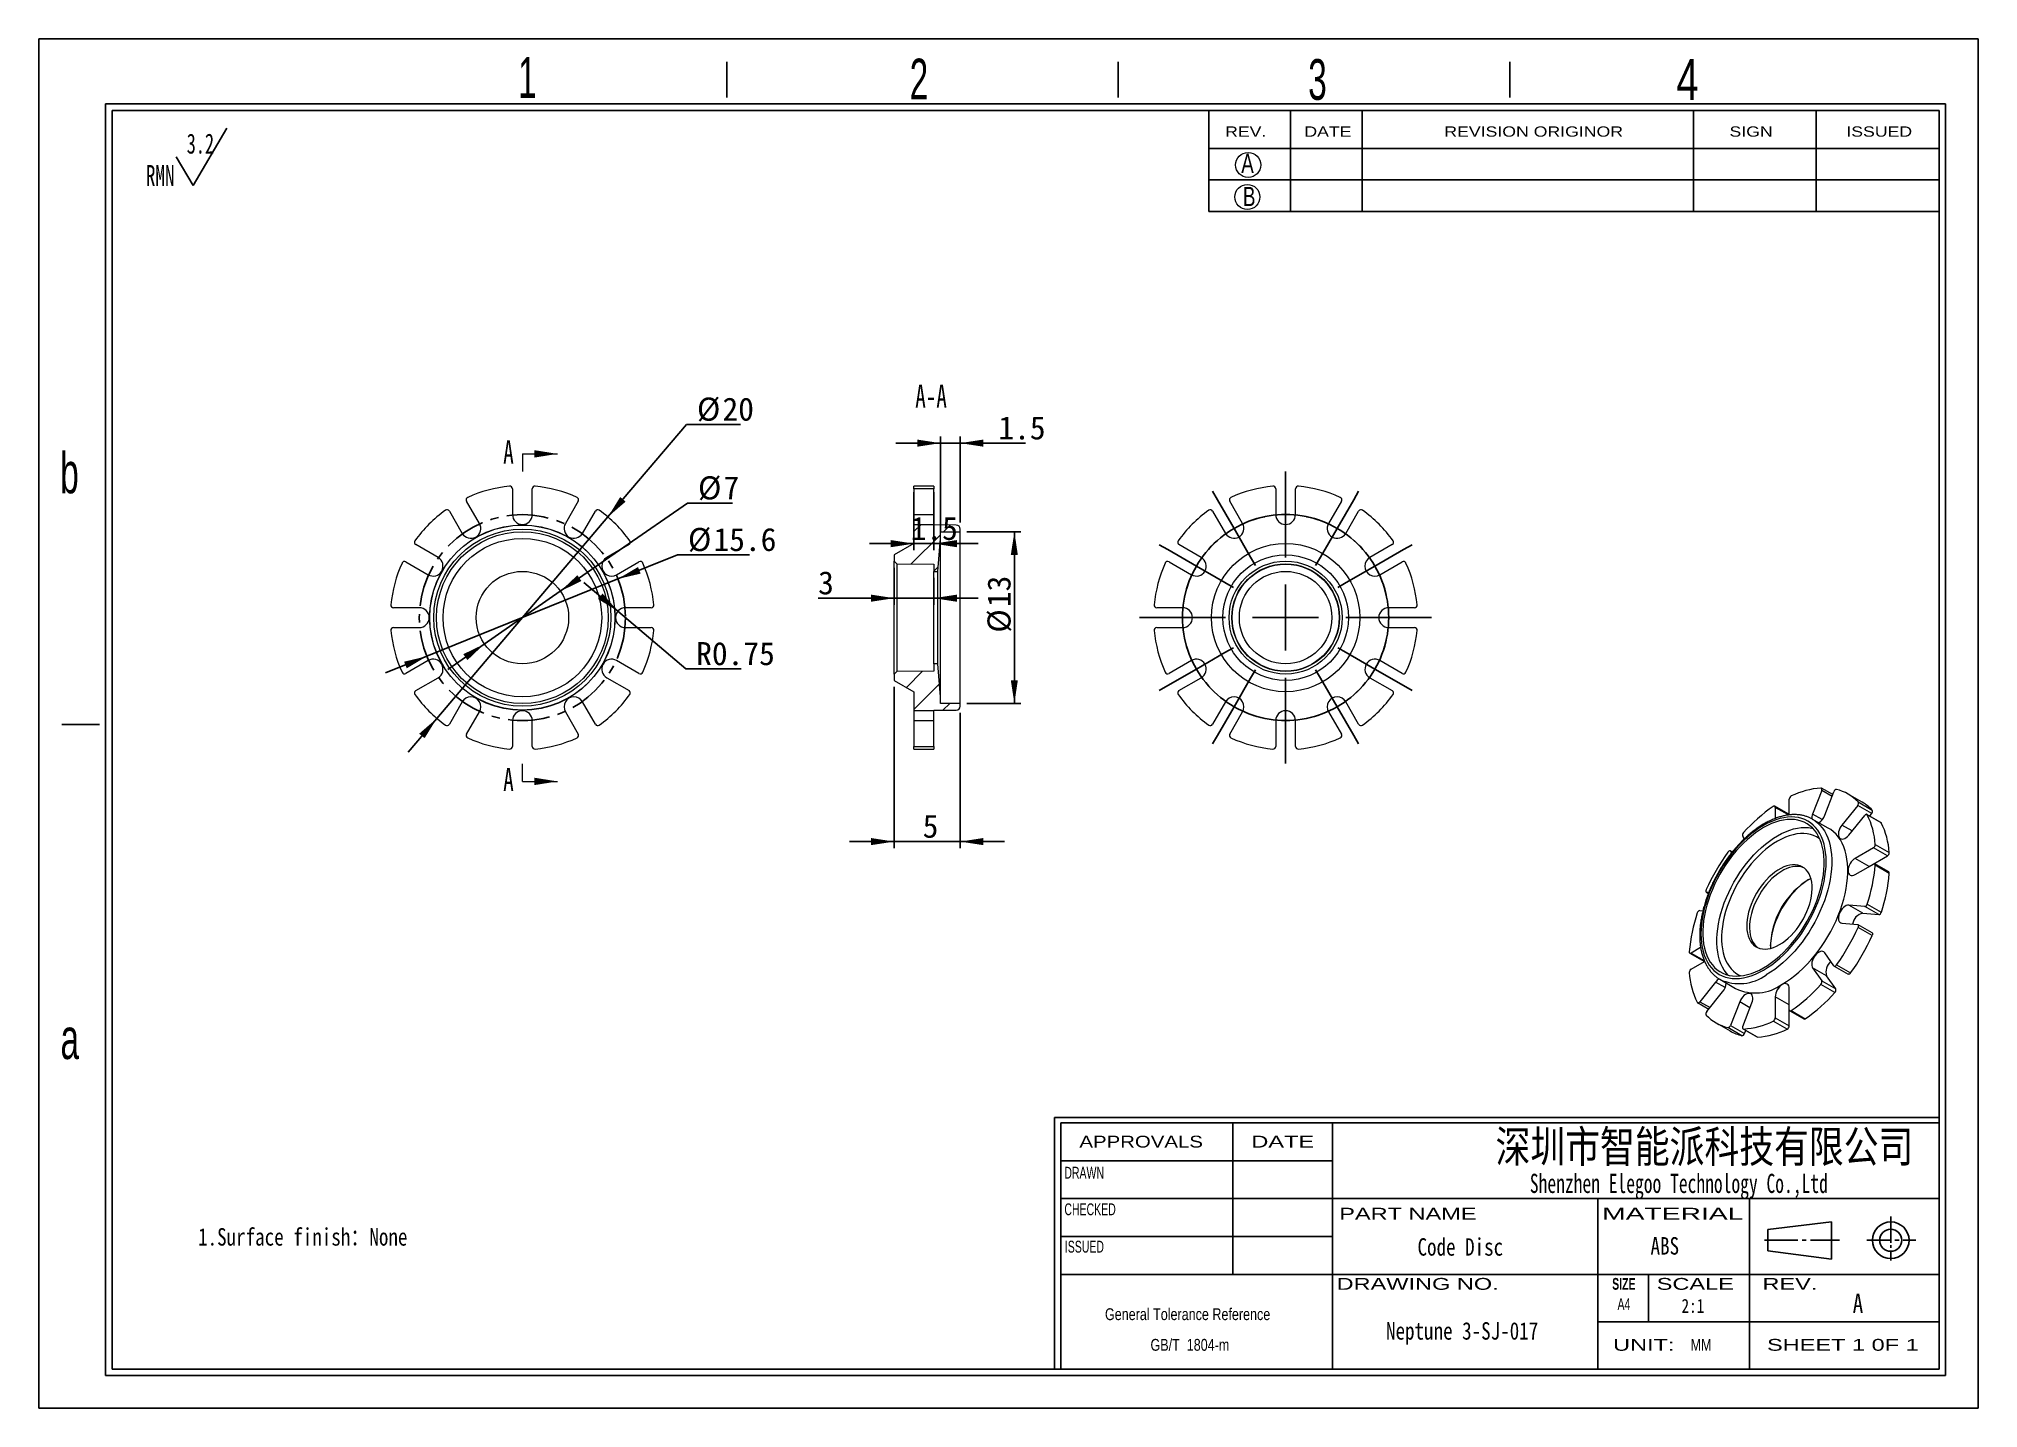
# Model space of a CAD drawing. Header units: millimetres. Extents: x 1 to 148, y 1 to 104.
import ezdxf

# ---------------------------------------------------------------- set-up
doc = ezdxf.new("R2010")
doc.units = ezdxf.units.MM
doc.header["$LTSCALE"] = 0.5
doc.linetypes.add('CENTER', pattern=[10.16, 6.35, -1.27, 1.27, -1.27])
doc.layers.add('SLD-0', color=179, linetype='Continuous')
doc.styles.add('SLDTEXTSTYLE0', font='SIMSUN.TTC', dxfattribs={"width": 0.67})
doc.styles.add('SLDTEXTSTYLE1', font='SIMSUN.TTC', dxfattribs={"width": 0.8})
doc.styles.add('SLDTEXTSTYLE10', font='ARIAL.TTF', dxfattribs={"width": 0.7584})
doc.styles.add('SLDTEXTSTYLE11', font='ARIAL.TTF', dxfattribs={"width": 1.2324})
doc.styles.add('SLDTEXTSTYLE12', font='ARIAL.TTF', dxfattribs={"width": 1.7064})
doc.styles.add('SLDTEXTSTYLE13', font='SIMSUN.TTC', dxfattribs={"width": 0.8, "bigfont": 'bigfont'})
doc.styles.add('SLDTEXTSTYLE14', font='SIMKAI.TTF', dxfattribs={"width": 0.67})
doc.styles.add('SLDTEXTSTYLE15', font='SIMSUN.TTC')
doc.styles.add('SLDTEXTSTYLE16', font='仿宋_GB2312', dxfattribs={"width": 0.67})
doc.styles.add('SLDTEXTSTYLE2', font='SIMFANG.TTF', dxfattribs={"width": 0.8})
doc.styles.add('SLDTEXTSTYLE3', font='SIMSUN.TTC', dxfattribs={"width": 0.8})
doc.styles.add('SLDTEXTSTYLE4', font='SIMSUN.TTC', dxfattribs={"width": 0.8, "bigfont": 'bigfont'})
doc.styles.add('SLDTEXTSTYLE5', font='ARIAL.TTF', dxfattribs={"width": 0.63516})
doc.styles.add('SLDTEXTSTYLE6', font='GOTHIC.TTF', dxfattribs={"width": 0.7304})
doc.styles.add('SLDTEXTSTYLE7', font='GOTHIC.TTF', dxfattribs={"width": 0.61171})
doc.styles.add('SLDTEXTSTYLE8', font='ARIALBD.TTF', dxfattribs={"width": 0.63516})
doc.styles.add('SLDTEXTSTYLE9', font='ARIAL.TTF', dxfattribs={"width": 1.422})
doc.dimstyles.new('SLDDIMSTYLE0', dxfattribs={"dimtxt": 1.75, "dimasz": 1.75, "dimexe": 0, "dimexo": 0.0625, "dimgap": 0.4375, "dimtad": 0, "dimtih": 1, "dimtoh": 1, "dimrnd": 1e-09, "dimzin": 12, "dimdsep": 46, "dimtxsty": 'SLDTEXTSTYLE0', "dimsah": 1, "dimcen": 0, "dimadec": 0, "dimazin": 3, "dimtfac": 1, "dimtmove": 0, "dimatfit": 3, "dimfxl": 0, "dimfrac": 2, "dimtolj": 1, "dimtzin": 12, "dimarcsym": 0})
doc.dimstyles.new('SLDDIMSTYLE1', dxfattribs={"dimtxt": 1.75, "dimasz": 1.75, "dimexe": 0, "dimexo": 0.0625, "dimgap": 0.4375, "dimtad": 0, "dimtih": 1, "dimtoh": 1, "dimrnd": 1e-09, "dimdsep": 46, "dimtxsty": 'SLDTEXTSTYLE0', "dimsah": 1, "dimcen": 0, "dimadec": 0, "dimazin": 2, "dimtfac": 1, "dimtofl": 0, "dimtmove": 1, "dimatfit": 3, "dimfxl": 0, "dimfrac": 2, "dimtolj": 1, "dimtzin": 12, "dimarcsym": 0})
doc.dimstyles.new('SLDDIMSTYLE2', dxfattribs={"dimtxt": 1.75, "dimasz": 1.75, "dimexe": 0, "dimexo": 0.0625, "dimgap": 0.4375, "dimtad": 2, "dimrnd": 1e-09, "dimzin": 12, "dimdsep": 46, "dimtxsty": 'SLDTEXTSTYLE0', "dimsah": 1, "dimcen": 0.09, "dimadec": 0, "dimazin": 3, "dimtfac": 1, "dimtofl": 0, "dimtmove": 0, "dimatfit": 3, "dimfxl": 0, "dimfrac": 2, "dimtolj": 1, "dimtzin": 12, "dimarcsym": 0})
doc.dimstyles.new('SLDDIMSTYLE3', dxfattribs={"dimtxt": 1.75, "dimasz": 1.75, "dimexe": 0, "dimexo": 0.0625, "dimgap": 0.4375, "dimtad": 2, "dimrnd": 1e-09, "dimzin": 12, "dimdsep": 46, "dimtxsty": 'SLDTEXTSTYLE0', "dimsah": 1, "dimcen": 0.09, "dimadec": 0, "dimazin": 3, "dimtfac": 1, "dimtmove": 0, "dimatfit": 0, "dimfxl": 0, "dimfrac": 2, "dimtolj": 1, "dimtzin": 12, "dimarcsym": 0})

msp = doc.modelspace()

# ---------------------------------------------------------------- texts
at = {"color": 7, "linetype": 'Continuous', "char_height": 1.75, "attachment_point": 1, "style": 'SLDTEXTSTYLE16'}
for insert in [(35.938, 73.925), (35.938, 49.125)]:
    msp.add_mtext('A', dxfattribs=dict(at, insert=insert))
at = {"layer": 'SLD-0'}
for s, insert, char_height, attachment_point, style in [('1', (37.055, 102.949), 3.086, 1, 'SLDTEXTSTYLE7'), ('2', (66.694, 102.828), 3.086, 1, 'SLDTEXTSTYLE7'), ('3', (96.853, 102.797), 3.086, 1, 'SLDTEXTSTYLE7'), ('4', (124.72, 102.793), 3.086, 1, 'SLDTEXTSTYLE6'), ('A', (91.789, 95.626), 1.452, 1, 'SLDTEXTSTYLE6'), ('B', (91.916, 93.119), 1.452, 1, 'SLDTEXTSTYLE6'), ('A-A', (68.315, 78.155), 1.75, 2, 'SLDTEXTSTYLE16'), ('b', (2.417, 73.01), 3.086, 1, 'SLDTEXTSTYLE7'), ('a', (2.44, 30.176), 3.086, 1, 'SLDTEXTSTYLE7'), ('\\M+1905B圳\\M+18E73\\M+19271\\M+1945C\\M+19468\\M+189C8\\M+18B5A\\M+1974C\\M+18CC0\\M+18CF6\\M+18E69', (126.838, 21.669), 2.41404, 2, 'SLDTEXTSTYLE13'), ('Code Disc', (108.365, 13.523), 1.3229, 2, 'SLDTEXTSTYLE3'), ('ABS', (123.839, 13.603), 1.3229, 2, 'SLDTEXTSTYLE3'), ('A', (138.057, 9.315), 1.455, 1, 'SLDTEXTSTYLE1'), ('Neptune 3-SJ-017', (108.501, 7.164), 1.32292, 2, 'SLDTEXTSTYLE3')]:
    msp.add_mtext(s, dxfattribs=dict(at, insert=insert, char_height=char_height, attachment_point=attachment_point, style=style))
at = {"layer": 'SLD-0', "color": 179}
for s, insert, char_height, attachment_point, style in [('REV.', (90.564, 97.7), 0.7768, 1, 'SLDTEXTSTYLE11'), ('DATE', (96.563, 97.7), 0.7768, 1, 'SLDTEXTSTYLE11'), ('REVISION ORIGINOR', (107.154, 97.7), 0.77682, 1, 'SLDTEXTSTYLE11'), ('SIGN', (128.733, 97.7), 0.7768, 1, 'SLDTEXTSTYLE11'), ('ISSUED', (137.574, 97.7), 0.7768, 1, 'SLDTEXTSTYLE11'), ('APPROVALS', (84.213, 21.281), 0.8963, 2, 'SLDTEXTSTYLE11'), ('DATE', (94.925, 21.281), 0.8963, 2, 'SLDTEXTSTYLE9'), ('DRAWN', (79.902, 18.926), 0.8963, 2, 'SLDTEXTSTYLE5'), ('Shenzhen Elegoo Technology Co.,Ltd', (124.899, 18.4), 1.45521, 2, 'SLDTEXTSTYLE14'), ('CHECKED', (80.348, 16.157), 0.8963, 2, 'SLDTEXTSTYLE5'), ('PART NAME', (104.397, 15.823), 0.8963, 2, 'SLDTEXTSTYLE9'), ('MATERIAL', (124.44, 15.823), 0.8963, 2, 'SLDTEXTSTYLE12'), ('ISSUED', (79.918, 13.327), 0.8963, 2, 'SLDTEXTSTYLE5'), ('DRAWING NO.', (105.134, 10.511), 0.89633, 2, 'SLDTEXTSTYLE9'), ('SIZE', (120.739, 10.511), 0.8963, 2, 'SLDTEXTSTYLE8'), ('SCALE', (126.144, 10.511), 0.8963, 2, 'SLDTEXTSTYLE9'), ('REV.', (133.305, 10.511), 0.8963, 2, 'SLDTEXTSTYLE9'), ('A4', (120.745, 8.977), 0.8963, 2, 'SLDTEXTSTYLE5'), ('2:1', (125.965, 8.928), 1.0583, 2, 'SLDTEXTSTYLE2'), ('UNIT:', (122.249, 5.895), 0.8963, 2, 'SLDTEXTSTYLE9'), ('MM', (126.58, 5.895), 0.8963, 2, 'SLDTEXTSTYLE10'), ('SHEET 1 0F 1', (137.31, 5.895), 0.89633, 2, 'SLDTEXTSTYLE9')]:
    msp.add_mtext(s, dxfattribs=dict(at, insert=insert, char_height=char_height, attachment_point=attachment_point, style=style))
at = {"layer": 'SLD-0', "color": 5, "insert": (12.849, 14.283), "char_height": 1.32292, "attachment_point": 1, "style": 'SLDTEXTSTYLE4'}
msp.add_mtext('1.Surface finish\\M+18146None', dxfattribs=at)

# ---------------------------------------------------------------- blocks, each defined once
blk = doc.blocks.new('SW_NOTE_0')
at = {"layer": 'SLD-0', "color": 0}
for q in [(6.13, 4.63), (2.3, 2.46)]:
    blk.add_line((3.58, 0.3), q, dxfattribs=at)
at = {"layer": 'SLD-0', "color": 0, "attachment_point": 1, "style": 'SLDTEXTSTYLE0'}
for s, insert, char_height in [('3.2', (3.09, 4.23), 1.516), ('RMN', (0, 1.85), 1.587)]:
    blk.add_mtext(s, dxfattribs=dict(at, insert=insert, char_height=char_height))
blk = doc.blocks.new('SW_NOTE_1')
at = {"layer": 'SLD-0', "color": 0, "char_height": 0.8963, "attachment_point": 2, "style": 'SLDTEXTSTYLE10'}
for s, insert in [('General Tolerance Reference ', (6.51, 1.16)), (' GB/T  1804-m', (6.55, -1.16))]:
    blk.add_mtext(s, dxfattribs=dict(at, insert=insert))
blk = doc.blocks.new('_D')
at = {"layer": 'SLD-0', "color": 5}
for p, q in [((44.62, 63.44), (49.12, 65.26)), ((49.12, 65.26), (54.57, 65.26)), ((30.16, 57.58), (44.62, 63.44)), ((30.16, 57.58), (27.04, 56.32))]:
    blk.add_line(p, q, dxfattribs=at)
for points in [[(44.62, 63.44), (46.34, 63.84), (46.14, 64.34)], [(30.16, 57.58), (28.44, 57.17), (28.64, 56.67)]]:
    blk.add_solid(points, dxfattribs=at)
at = {"layer": 'SLD-0', "color": 5, "char_height": 1.75, "attachment_point": 1, "style": 'SLDTEXTSTYLE15'}
for s, insert in [('%%c', (49.92, 67.3)), ('15.6', (51.85, 67.3))]:
    blk.add_mtext(s, dxfattribs=dict(at, insert=insert))
blk = doc.blocks.new('_D_1')
at = {"layer": 'SLD-0', "color": 5}
for p, q in [((43.86, 68.13), (49.8, 75.13)), ((49.8, 75.13), (53.89, 75.13)), ((30.92, 52.88), (43.86, 68.13)), ((30.92, 52.88), (28.74, 50.32))]:
    blk.add_line(p, q, dxfattribs=at)
for points in [[(43.86, 68.13), (45.2, 69.29), (44.79, 69.64)], [(30.92, 52.88), (29.58, 51.72), (29.99, 51.38)]]:
    blk.add_solid(points, dxfattribs=at)
at = {"layer": 'SLD-0', "color": 5, "char_height": 1.75, "attachment_point": 1, "style": 'SLDTEXTSTYLE15'}
for s, insert in [('%%c', (50.6, 77.17)), ('20', (52.53, 77.17))]:
    blk.add_mtext(s, dxfattribs=dict(at, insert=insert))
blk = doc.blocks.new('_D_2')
at = {"layer": 'SLD-0', "color": 5}
for p, q in [((40.26, 62.5), (49.89, 69.18)), ((49.89, 69.18), (53.29, 69.18)), ((34.51, 58.51), (40.26, 62.5)), ((34.51, 58.51), (31.75, 56.59))]:
    blk.add_line(p, q, dxfattribs=at)
for points in [[(40.26, 62.5), (41.86, 63.28), (41.55, 63.72)], [(34.51, 58.51), (32.92, 57.74), (33.23, 57.29)]]:
    blk.add_solid(points, dxfattribs=at)
at = {"layer": 'SLD-0', "color": 5, "char_height": 1.75, "attachment_point": 1, "style": 'SLDTEXTSTYLE15'}
for s, insert in [('%%c', (50.68, 71.21)), ('7', (52.61, 71.21))]:
    blk.add_mtext(s, dxfattribs=dict(at, insert=insert))
blk = doc.blocks.new('_D_3')
at = {"layer": 'SLD-0', "color": 5}
for p, q in [((44.62, 60.99), (42.05, 63.17)), ((44.62, 60.99), (49.75, 56.63)), ((49.75, 56.63), (53.95, 56.63))]:
    blk.add_line(p, q, dxfattribs=at)
blk.add_solid([(44.62, 60.99), (43.46, 62.33), (43.11, 61.92)], dxfattribs=at)
at = {"layer": 'SLD-0', "color": 5, "insert": (50.54, 58.66), "char_height": 1.75, "attachment_point": 1, "style": 'SLDTEXTSTYLE15'}
blk.add_mtext('R0.75', dxfattribs=at)
blk = doc.blocks.new('_D_4')
at = {"layer": 'SLD-0', "color": 5}
for p, q in [((71.02, 67.01), (75.12, 67.01)), ((74.62, 67.01), (74.62, 54.01)), ((71.02, 54.01), (75.12, 54.01))]:
    blk.add_line(p, q, dxfattribs=at)
for points in [[(74.62, 67.01), (74.35, 65.26), (74.88, 65.26)], [(74.62, 54.01), (74.88, 55.76), (74.35, 55.76)]]:
    blk.add_solid(points, dxfattribs=at)
at = {"layer": 'SLD-0', "color": 5, "char_height": 1.75, "attachment_point": 1, "rotation": 90, "style": 'SLDTEXTSTYLE15'}
for s, insert in [('13', (72.58, 61.3)), ('%%c', (72.58, 59.37))]:
    blk.add_mtext(s, dxfattribs=dict(at, insert=insert))
blk = doc.blocks.new('_D_5')
at = {"layer": 'SLD-0', "color": 5}
for p, q in [((65.52, 55.26), (65.52, 43.05)), ((70.52, 53.3), (70.52, 43.05)), ((65.52, 43.55), (62.15, 43.55)), ((65.52, 43.55), (70.52, 43.55)), ((70.52, 43.55), (73.88, 43.55))]:
    blk.add_line(p, q, dxfattribs=at)
for points in [[(65.52, 43.55), (63.77, 43.82), (63.77, 43.28)], [(70.52, 43.55), (72.27, 43.28), (72.27, 43.82)]]:
    blk.add_solid(points, dxfattribs=at)
at = {"layer": 'SLD-0', "color": 5, "insert": (67.68, 45.59), "char_height": 1.75, "attachment_point": 1, "style": 'SLDTEXTSTYLE15'}
blk.add_mtext('5', dxfattribs=at)
blk = doc.blocks.new('_D_6')
at = {"layer": 'SLD-0', "color": 5}
for p, q in [((67.02, 70.01), (67.02, 65.61)), ((68.52, 70.01), (68.52, 65.61)), ((67.02, 66.11), (63.65, 66.11)), ((67.02, 66.11), (68.52, 66.11)), ((68.52, 66.11), (71.88, 66.11))]:
    blk.add_line(p, q, dxfattribs=at)
for points in [[(67.02, 66.11), (65.27, 66.38), (65.27, 65.84)], [(68.52, 66.11), (70.27, 65.84), (70.27, 66.38)]]:
    blk.add_solid(points, dxfattribs=at)
at = {"layer": 'SLD-0', "color": 5, "insert": (66.77, 68.14), "char_height": 1.75, "attachment_point": 1, "style": 'SLDTEXTSTYLE15'}
blk.add_mtext('1.5', dxfattribs=at)
blk = doc.blocks.new('_D_7')
at = {"layer": 'SLD-0', "color": 5}
for p, q in [((69.02, 73.72), (65.65, 73.72)), ((69.02, 67.01), (69.02, 74.22)), ((69.02, 73.72), (70.52, 73.72)), ((70.52, 67.71), (70.52, 74.22)), ((70.52, 73.72), (75.45, 73.72))]:
    blk.add_line(p, q, dxfattribs=at)
for points in [[(69.02, 73.72), (67.27, 73.99), (67.27, 73.45)], [(70.52, 73.72), (72.27, 73.45), (72.27, 73.99)]]:
    blk.add_solid(points, dxfattribs=at)
at = {"layer": 'SLD-0', "color": 5, "insert": (73.41, 75.75), "char_height": 1.75, "attachment_point": 1, "style": 'SLDTEXTSTYLE15'}
blk.add_mtext('1.5', dxfattribs=at)
blk = doc.blocks.new('_D_8')
at = {"layer": 'SLD-0', "color": 5}
for p, q in [((65.52, 64.29), (65.52, 61.48)), ((68.52, 63.51), (68.52, 61.48)), ((65.52, 61.98), (59.77, 61.98)), ((68.52, 61.98), (65.52, 61.98)), ((68.52, 61.98), (71.88, 61.98))]:
    blk.add_line(p, q, dxfattribs=at)
for points in [[(65.52, 61.98), (63.77, 62.25), (63.77, 61.71)], [(68.52, 61.98), (70.27, 61.71), (70.27, 62.25)]]:
    blk.add_solid(points, dxfattribs=at)
at = {"layer": 'SLD-0', "color": 5, "insert": (59.77, 64.02), "char_height": 1.75, "attachment_point": 1, "style": 'SLDTEXTSTYLE15'}
blk.add_mtext('3', dxfattribs=at)
blk = doc.blocks.new('SW_CENTERMARKSYMBOL_0')
at = {"layer": 'SLD-0', "color": 0}
for p, q in [((-3.9, 3.55), (-3.9, 4.3)), ((-3.9, -1.75), (-3.9, 4.15)), ((-3.9, 1.05), (-3.9, 3.55)), ((-9.05, 2.17), (-9.43, 2.81)), ((-7.8, 0), (-9.05, 2.17)), ((0, 0), (1.25, 2.17)), ((1.25, 2.17), (1.62, 2.81)), ((-7.8, 0), (-6.55, -2.17)), ((-3.9, 1.05), (-3.9, -1.45)), ((0, 0), (-1.25, -2.17)), ((-12.82, -1.6), (-13.47, -1.23)), ((-3.9, -1.45), (-3.9, -2.2)), ((5.02, -1.6), (5.67, -1.23)), ((-10.65, -2.85), (-12.82, -1.6)), ((-10.65, -2.85), (-8.49, -4.1)), ((-6.55, -2.17), (-6.18, -2.81)), ((-1.25, -2.17), (-1.63, -2.81)), ((2.85, -2.85), (0.69, -4.1)), ((2.85, -2.85), (5.02, -1.6)), ((-8.49, -4.1), (-7.84, -4.48)), ((-3.9, -6.75), (-3.9, -4.25)), ((0.69, -4.1), (0.04, -4.48)), ((-14.2, -6.75), (-14.95, -6.75)), ((-8.9, -6.75), (-14.8, -6.75)), ((-11.7, -6.75), (-14.2, -6.75)), ((-11.7, -6.75), (-9.2, -6.75)), ((-9.2, -6.75), (-8.45, -6.75)), ((-3.9, -6.75), (-6.4, -6.75)), ((-3.9, -6.75), (-3.9, -9.25)), ((-3.9, -6.75), (-1.4, -6.75)), ((1.4, -6.75), (0.65, -6.75)), ((1.1, -6.75), (7, -6.75)), ((3.9, -6.75), (1.4, -6.75)), ((3.9, -6.75), (6.4, -6.75)), ((6.4, -6.75), (7.15, -6.75)), ((-10.65, -10.65), (-8.49, -9.4)), ((-8.49, -9.4), (-7.84, -9.03)), ((0.69, -9.4), (0.04, -9.03)), ((2.85, -10.65), (0.69, -9.4)), ((-10.65, -10.65), (-12.82, -11.9)), ((-7.8, -13.51), (-6.55, -11.34)), ((-6.55, -11.34), (-6.18, -10.7)), ((-3.9, -12.05), (-3.9, -11.3)), ((-1.25, -11.34), (-1.63, -10.7)), ((0, -13.51), (-1.25, -11.34)), ((2.85, -10.65), (5.02, -11.9)), ((-12.82, -11.9), (-13.47, -12.28)), ((-3.9, -11.75), (-3.9, -17.65)), ((-3.9, -14.55), (-3.9, -12.05)), ((5.02, -11.9), (5.67, -12.28)), ((-7.8, -13.51), (-9.05, -15.68)), ((-3.9, -14.55), (-3.9, -17.05)), ((0, -13.51), (1.25, -15.68)), ((-9.05, -15.68), (-9.43, -16.32)), ((1.25, -15.68), (1.62, -16.32)), ((-3.9, -17.05), (-3.9, -17.8))]:
    blk.add_line(p, q, dxfattribs=at)
for start, end in [(120, 138.364), (101.636, 120), (90, 108.364), (71.636, 90), (60, 78.364), (41.636, 60), (131.636, 150), (30, 48.364), (150, 168.364), (11.636, 30), (161.636, 180), (0, 18.364), (180, 198.364), (341.636, 0), (191.636, 210), (330, 348.364), (210, 228.364), (311.636, 330), (221.636, 240), (300, 318.364), (240, 258.364), (251.636, 270), (270, 288.364), (281.636, 300)]:
    blk.add_arc((-3.9, -6.75), 7.8, start, end, dxfattribs=at)

# ---------------------------------------------------------------- dimensions: what is measured, and where the dimension line sits
at = {"layer": 'SLD-0', "color": 5}
for p1, p2, picture, middle in [((43.861, 68.131), (30.917, 52.884), '_D_1', (52.245, 76.399)), ((40.265, 62.502), (34.513, 58.512), '_D_2', (51.987, 70.445)), ((44.619, 63.435), (30.16, 57.58), '_D', (52.245, 66.528))]:
    dim = msp.add_diameter_dim_2p(p1=p1, p2=p2, dimstyle='SLDDIMSTYLE0', dxfattribs=at)
    dim.commit()
    dim.dimension.update_dxf_attribs({"geometry": picture, "text_midpoint": middle, "dimtype": 163})
for base, p1, p2, picture, middle in [((70.517, 73.716), (69.017, 66.507), (70.517, 67.21), '_D_7', (74.428, 73.716)), ((68.517, 66.108), (67.017, 70.507), (68.517, 70.507), '_D_6', (67.79, 66.108)), ((65.517, 61.983), (68.517, 64.007), (65.517, 64.785), '_D_8', (60.112, 61.983)), ((70.517, 43.549), (65.517, 55.757), (70.517, 53.805), '_D_5', (68.016, 43.549))]:
    dim = msp.add_linear_dim(base=base, p1=p1, p2=p2, dimstyle='SLDDIMSTYLE3', dxfattribs=at)
    dim.commit()
    dim.dimension.update_dxf_attribs({"geometry": picture, "text_midpoint": middle, "dimtype": 160})
dim = msp.add_linear_dim(base=(74.616, 54.007), p1=(70.517, 67.007), p2=(70.517, 54.007), angle=90, text='%%c<>', dimstyle='SLDDIMSTYLE2', dxfattribs=at)
dim.commit()
dim.dimension.update_dxf_attribs({"geometry": '_D_4', "text_midpoint": (74.616, 61.015), "dimtype": 160})
dim = msp.add_radius_dim(center=(45.189, 60.507), mpoint=(44.618, 60.993), dimstyle='SLDDIMSTYLE1', dxfattribs=at)
dim.commit()
dim.dimension.update_dxf_attribs({"geometry": '_D_3', "text_midpoint": (52.245, 57.646), "dimtype": 164})

# ---------------------------------------------------------------- hatches: boundary and pattern name
at = {"linetype": 'Continuous', "lineweight": 0}
h = msp.add_hatch(dxfattribs=at)
h.set_pattern_fill('ANSI31', scale=0.5, style=0)
edge = h.paths.add_edge_path(flags=0)
edge.add_line((70.219, 67.51), (68.517, 67.525))
edge.add_line((68.517, 67.525), (68.517, 67.557))
edge.add_line((68.517, 67.557), (67.017, 67.557))
edge.add_line((67.017, 67.557), (67.017, 66.123))
edge.add_line((67.017, 66.123), (65.517, 65.257))
edge.add_line((65.517, 65.257), (65.517, 64.785))
edge.add_line((65.517, 64.785), (65.717, 64.582))
edge.add_line((65.717, 64.582), (68.517, 64.557))
edge.add_line((68.517, 64.557), (68.517, 64.007))
edge.add_line((68.517, 64.007), (68.817, 64.007))
edge.add_line((68.817, 64.007), (69.017, 66.507))
edge.add_line((69.017, 66.507), (69.017, 67.007))
edge.add_line((69.017, 67.007), (70.517, 67.007))
edge.add_line((70.517, 67.007), (70.517, 67.21))
edge.add_arc((70.217, 67.21), 0.3, 0, 89.5)
h = msp.add_hatch(dxfattribs=at)
h.set_pattern_fill('ANSI31', scale=0.5, style=0)
edge = h.paths.add_edge_path(flags=0)
edge.add_line((67.017, 53.457), (68.517, 53.457))
edge.add_line((68.517, 53.457), (68.517, 53.49))
edge.add_line((68.517, 53.49), (70.219, 53.505))
edge.add_arc((70.217, 53.805), 0.3, 270.5, 360)
edge.add_line((70.517, 53.805), (70.517, 54.007))
edge.add_line((70.517, 54.007), (69.017, 54.007))
edge.add_line((69.017, 54.007), (69.017, 54.507))
edge.add_line((69.017, 54.507), (68.817, 57.007))
edge.add_line((68.817, 57.007), (68.517, 57.007))
edge.add_line((68.517, 57.007), (68.517, 56.457))
edge.add_line((68.517, 56.457), (65.717, 56.433))
edge.add_line((65.717, 56.433), (65.517, 56.229))
edge.add_line((65.517, 56.229), (65.517, 55.757))
edge.add_line((65.517, 55.757), (67.017, 54.891))
edge.add_line((67.017, 54.891), (67.017, 53.457))

# ---------------------------------------------------------------- linework, layer by layer
at = {"color": 7, "linetype": 'Continuous', "lineweight": 0}
for p, q in [((37.389, 72.907), (37.389, 71.577)), ((37.389, 72.907), (40.049, 72.907)), ((37.389, 48.107), (37.389, 49.437)), ((37.389, 48.107), (40.049, 48.107))]:
    msp.add_line(p, q, dxfattribs=at)
at = {"color": 7, "linetype": 'Continuous', "lineweight": 15}
for p, q in [((68.517, 70.461), (67.017, 70.461)), ((67.017, 70.261), (67.017, 70.461)), ((68.517, 70.461), (68.517, 70.261)), ((34.139, 67.637), (33.162, 69.329)), ((36.639, 70.261), (36.639, 68.307)), ((38.139, 68.307), (38.139, 70.261)), ((41.617, 69.329), (40.64, 67.637)), ((68.517, 70.261), (67.017, 70.261)), ((67.017, 70.261), (67.017, 68.307)), ((68.517, 68.307), (68.517, 70.261)), ((91.893, 67.637), (90.916, 69.329)), ((94.394, 70.261), (94.394, 68.307)), ((95.894, 68.307), (95.894, 70.261)), ((99.371, 69.329), (98.394, 67.637)), ((31.863, 68.579), (32.84, 66.887)), ((41.939, 66.887), (42.916, 68.579)), ((67.017, 68.307), (68.517, 68.307)), ((67.017, 68.307), (67.017, 67.557)), ((67.017, 67.557), (67.017, 66.123)), ((67.017, 67.557), (68.517, 67.557)), ((68.517, 67.557), (68.517, 68.307)), ((68.517, 67.525), (68.517, 67.557)), ((70.219, 67.51), (68.517, 67.525)), ((89.617, 68.579), (90.594, 66.887)), ((99.693, 66.887), (100.67, 68.579)), ((67.017, 66.123), (65.517, 65.257)), ((68.817, 64.007), (69.017, 66.507)), ((69.017, 67.007), (70.517, 67.007)), ((69.017, 66.507), (69.017, 67.007)), ((69.017, 54.507), (69.017, 66.507)), ((70.517, 67.007), (70.517, 67.21)), ((70.517, 54.007), (70.517, 67.007)), ((28.567, 64.735), (30.259, 63.758)), ((31.009, 65.057), (29.317, 66.034)), ((45.461, 66.034), (43.769, 65.057)), ((44.519, 63.758), (46.211, 64.735)), ((65.517, 65.257), (65.517, 64.785)), ((65.517, 64.785), (65.717, 64.582)), ((65.517, 56.229), (65.517, 64.785)), ((65.717, 64.582), (68.517, 64.557)), ((65.717, 64.582), (65.717, 56.433)), ((86.322, 64.735), (88.014, 63.758)), ((88.764, 65.057), (87.072, 66.034)), ((103.216, 66.034), (101.524, 65.057)), ((102.274, 63.758), (103.966, 64.735)), ((68.517, 64.557), (68.517, 64.007)), ((68.517, 64.007), (68.817, 64.007)), ((68.517, 57.007), (68.517, 64.007)), ((68.817, 57.007), (68.817, 64.007)), ((29.589, 61.257), (27.635, 61.257)), ((47.143, 61.257), (45.189, 61.257)), ((87.344, 61.257), (85.39, 61.257)), ((104.898, 61.257), (102.944, 61.257)), ((27.635, 59.757), (29.589, 59.757)), ((45.189, 59.757), (47.143, 59.757)), ((85.39, 59.757), (87.344, 59.757)), ((102.944, 59.757), (104.898, 59.757)), ((30.259, 57.257), (28.567, 56.28)), ((46.211, 56.28), (44.519, 57.257)), ((88.014, 57.257), (86.322, 56.28)), ((103.966, 56.28), (102.274, 57.257)), ((29.317, 54.981), (31.009, 55.958)), ((43.769, 55.958), (45.461, 54.981)), ((65.717, 56.433), (65.517, 56.229)), ((65.517, 56.229), (65.517, 55.757)), ((68.517, 56.457), (65.717, 56.433)), ((68.517, 57.007), (68.517, 56.457)), ((68.817, 57.007), (68.517, 57.007)), ((69.017, 54.507), (68.817, 57.007)), ((87.072, 54.981), (88.764, 55.958)), ((101.524, 55.958), (103.216, 54.981)), ((65.517, 55.757), (67.017, 54.891)), ((67.017, 54.891), (67.017, 53.457)), ((69.017, 54.007), (69.017, 54.507)), ((32.84, 54.127), (31.863, 52.435)), ((33.162, 51.685), (34.139, 53.377)), ((40.64, 53.377), (41.617, 51.685)), ((42.916, 52.435), (41.939, 54.127)), ((68.517, 53.457), (67.017, 53.457)), ((67.017, 53.457), (67.017, 52.707)), ((68.517, 53.49), (70.219, 53.505)), ((68.517, 53.457), (68.517, 53.49)), ((68.517, 52.707), (68.517, 53.457)), ((70.517, 54.007), (69.017, 54.007)), ((70.517, 53.805), (70.517, 54.007)), ((90.594, 54.127), (89.617, 52.435)), ((90.916, 51.685), (91.893, 53.377)), ((98.394, 53.377), (99.371, 51.685)), ((100.67, 52.435), (99.693, 54.127)), ((36.639, 52.707), (36.639, 50.754)), ((38.139, 50.754), (38.139, 52.707)), ((67.017, 52.707), (68.517, 52.707)), ((67.017, 52.707), (67.017, 50.754)), ((68.517, 50.754), (68.517, 52.707)), ((94.394, 52.707), (94.394, 50.754)), ((95.894, 50.754), (95.894, 52.707)), ((67.017, 50.754), (68.517, 50.754)), ((67.017, 50.554), (67.017, 50.754)), ((67.017, 50.554), (68.517, 50.554)), ((68.517, 50.754), (68.517, 50.554)), ((135.713, 47.412), (135.022, 45.632)), ((136.544, 47.104), (135.691, 47.596)), ((135.941, 45.549), (136.632, 47.33)), ((138.784, 46.531), (137.724, 47.143)), ((133.213, 45.62), (132.152, 46.233)), ((132.194, 46.141), (132.194, 45.303)), ((133.254, 45.571), (133.254, 46.753)), ((138.432, 46.29), (137.235, 44.802)), ((137.766, 44.047), (138.962, 45.536)), ((139.492, 45.678), (138.432, 46.29)), ((138.476, 46.552), (139.537, 45.94)), ((140.193, 44.996), (139.133, 45.608)), ((140.222, 44.965), (139.162, 45.577)), ((139.34, 45.489), (139.492, 45.678)), ((134.98, 45.266), (134.999, 45.255)), ((136.211, 44.573), (134.999, 45.255)), ((128.937, 42.756), (128.794, 42.839)), ((128.816, 42.818), (128.896, 42.705)), ((129.868, 43.771), (129.735, 43.961)), ((139.621, 43.077), (138.239, 42.279)), ((140.682, 42.464), (139.621, 43.077)), ((139.762, 43.337), (140.822, 42.725)), ((139.3, 41.667), (138.239, 42.279)), ((138.239, 41.054), (139.621, 41.852)), ((139.286, 41.659), (139.3, 41.667)), ((139.3, 41.667), (140.682, 42.464)), ((140.782, 41.25), (139.721, 41.862)), ((140.822, 41.142), (139.762, 41.754)), ((126.987, 39.709), (127.128, 39.628)), ((127.153, 39.688), (127.016, 39.7)), ((126.486, 38.333), (126.719, 38.313)), ((138.962, 38.632), (137.766, 38.739)), ((138.826, 38.127), (137.766, 38.739)), ((140.023, 38.02), (138.962, 38.632)), ((139.162, 38.821), (140.222, 38.209)), ((137.235, 37.372), (138.432, 37.265)), ((139.522, 36.644), (138.461, 37.256)), ((139.537, 36.442), (138.476, 37.054)), ((138.826, 38.127), (140.023, 38.02)), ((126.551, 35.532), (125.827, 35.114)), ((125.727, 35.104), (126.788, 34.491)), ((125.827, 33.889), (126.851, 34.48)), ((135.022, 33.988), (135.713, 33.005)), ((136.083, 33.375), (135.022, 33.988)), ((136.632, 34.147), (135.941, 35.13)), ((136.654, 34.127), (137.715, 33.514)), ((136.836, 34.214), (137.897, 33.602)), ((127.682, 32.918), (126.486, 31.43)), ((127.997, 33.126), (129.194, 32.418)), ((128.023, 33.111), (127.997, 33.126)), ((133.254, 30.824), (133.254, 32.42)), ((136.71, 32.125), (135.649, 32.738)), ((135.713, 33.005), (136.774, 32.393)), ((136.774, 32.393), (136.083, 33.375)), ((126.315, 31.357), (127.168, 30.865)), ((127.016, 30.675), (128.213, 32.164)), ((129.507, 31.416), (128.816, 29.636)), ((129.735, 29.554), (130.425, 31.334)), ((132.194, 31.808), (132.194, 30.212)), ((133.254, 31.195), (132.194, 31.808)), ((133.254, 29.6), (133.254, 30.824)), ((127.724, 29.822), (128.785, 29.21)), ((129.672, 28.854), (128.611, 29.466)), ((128.816, 29.636), (129.877, 29.023)), ((129.757, 29.369), (130.818, 28.757)), ((129.799, 29.36), (130.859, 28.748)), ((133.099, 29.348), (132.038, 29.96)), ((132.194, 30.212), (133.254, 29.6)), ((133.296, 30.733), (134.356, 30.121)), ((133.409, 30.752), (134.47, 30.139)), ((129.877, 29.023), (129.965, 29.25))]:
    msp.add_line(p, q, dxfattribs=at)
at = {"color": 8, "linetype": 'Continuous', "lineweight": 15}
for p, q in [((136.49, 46.964), (135.713, 47.412)), ((133.192, 45.565), (132.194, 46.141)), ((135.747, 45.213), (135.022, 45.632)), ((138.012, 44.354), (137.235, 44.802)), ((128.932, 42.751), (128.816, 42.818)), ((127.016, 39.7), (127.131, 39.634)), ((125.827, 35.114), (126.827, 34.536)), ((128.407, 32.5), (127.682, 32.918)), ((126.486, 31.43), (127.262, 30.981)), ((130.283, 30.968), (129.507, 31.416))]:
    msp.add_line(p, q, dxfattribs=at)
at = {"color": 7, "linetype": 'Continuous', "lineweight": 15, "flags": 128}
for points in [[(135.713, 47.412), (135.725, 47.45), (135.731, 47.487), (135.731, 47.521), (135.725, 47.551), (135.713, 47.575), (135.696, 47.592), (135.675, 47.603), (135.649, 47.605)], [(132.194, 46.141), (132.191, 46.173), (132.181, 46.2), (132.167, 46.221), (132.147, 46.235), (132.123, 46.242), (132.097, 46.24), (132.068, 46.231), (132.038, 46.214)], [(139.162, 45.577), (139.147, 45.598), (139.127, 45.611), (139.103, 45.618), (139.076, 45.616), (139.047, 45.606), (139.018, 45.589), (138.989, 45.565), (138.962, 45.536)], [(131.31, 33.826), (131.62, 34.017), (131.928, 34.23), (132.234, 34.465), (132.536, 34.721), (132.833, 34.996), (133.123, 35.29), (133.406, 35.601), (133.679, 35.927), (133.943, 36.269), (134.195, 36.623), (134.435, 36.988), (134.661, 37.364), (134.873, 37.748), (135.07, 38.138), (135.25, 38.533), (135.414, 38.932), (135.56, 39.332), (135.688, 39.733), (135.798, 40.131), (135.888, 40.525), (135.958, 40.915), (136.009, 41.297), (136.039, 41.671), (136.049, 42.035), (136.039, 42.387), (136.009, 42.726), (135.958, 43.05), (135.888, 43.358), (135.798, 43.649), (135.688, 43.921), (135.56, 44.174), (135.414, 44.405), (135.25, 44.615), (135.07, 44.802), (134.873, 44.965), (134.661, 45.104), (134.435, 45.218), (134.195, 45.307), (133.943, 45.37), (133.679, 45.407), (133.406, 45.418), (133.123, 45.403), (132.833, 45.361), (132.536, 45.294), (132.234, 45.201), (131.928, 45.082), (131.62, 44.939), (131.31, 44.772), (131, 44.581), (130.691, 44.368), (130.385, 44.133), (130.083, 43.877), (129.786, 43.602), (129.496, 43.308), (129.213, 42.998), (128.94, 42.671), (128.677, 42.33), (128.424, 41.976), (128.185, 41.61), (127.958, 41.234), (127.746, 40.851), (127.55, 40.46), (127.369, 40.065), (127.205, 39.666), (127.059, 39.266), (126.931, 38.866), (126.822, 38.468), (126.732, 38.073), (126.661, 37.683), (126.611, 37.301), (126.58, 36.927), (126.57, 36.563), (126.58, 36.211), (126.611, 35.872), (126.661, 35.548), (126.732, 35.24), (126.822, 34.949), (126.931, 34.677), (127.059, 34.425), (127.205, 34.193), (127.369, 33.984), (127.55, 33.797), (127.746, 33.634), (127.958, 33.495), (128.185, 33.38), (128.424, 33.292), (128.677, 33.229), (128.94, 33.191), (129.213, 33.181), (129.496, 33.196), (129.786, 33.237), (130.083, 33.305), (130.385, 33.398), (130.691, 33.516), (131, 33.659), (131.31, 33.826)], [(131.31, 33.992), (131.617, 34.181), (131.922, 34.393), (132.225, 34.627), (132.524, 34.881), (132.817, 35.156), (133.104, 35.449), (133.383, 35.759), (133.652, 36.085), (133.911, 36.425), (134.158, 36.778), (134.393, 37.143), (134.614, 37.517), (134.82, 37.899), (135.01, 38.287), (135.184, 38.68), (135.34, 39.075), (135.479, 39.472), (135.599, 39.868), (135.7, 40.261), (135.781, 40.65), (135.842, 41.033), (135.883, 41.408), (135.903, 41.774), (135.903, 42.128), (135.883, 42.47), (135.842, 42.798), (135.781, 43.111), (135.7, 43.406), (135.599, 43.683), (135.479, 43.94), (135.34, 44.177), (135.184, 44.392), (135.01, 44.584), (134.82, 44.752), (134.614, 44.896), (134.393, 45.015), (134.158, 45.109), (133.911, 45.177), (133.652, 45.218), (133.383, 45.233), (133.104, 45.221), (132.817, 45.183), (132.524, 45.119), (132.225, 45.029), (131.922, 44.913), (131.617, 44.772), (131.31, 44.607), (131.003, 44.418), (130.697, 44.206), (130.394, 43.972), (130.095, 43.717), (129.802, 43.443), (129.515, 43.15), (129.237, 42.84), (128.967, 42.514), (128.708, 42.173), (128.461, 41.82), (128.227, 41.456), (128.006, 41.082), (127.8, 40.7), (127.609, 40.311), (127.436, 39.919), (127.279, 39.523), (127.141, 39.126), (127.021, 38.731), (126.92, 38.337), (126.839, 37.949), (126.778, 37.566), (126.737, 37.19), (126.716, 36.825), (126.716, 36.47), (126.737, 36.128), (126.778, 35.8), (126.839, 35.488), (126.92, 35.192), (127.021, 34.916), (127.141, 34.658), (127.279, 34.422), (127.436, 34.207), (127.609, 34.015), (127.8, 33.846), (128.006, 33.702), (128.227, 33.583), (128.461, 33.489), (128.708, 33.422), (128.967, 33.38), (129.237, 33.365), (129.515, 33.377), (129.802, 33.415), (130.095, 33.479), (130.394, 33.569), (130.697, 33.685), (131.003, 33.826), (131.31, 33.992)], [(128.634, 33.439), (128.496, 33.595), (128.34, 33.809), (128.201, 34.046), (128.081, 34.303), (127.981, 34.58), (127.899, 34.875), (127.838, 35.188), (127.797, 35.516), (127.777, 35.858), (127.777, 36.212), (127.797, 36.578), (127.838, 36.953), (127.899, 37.336), (127.981, 37.725), (128.081, 38.118), (128.201, 38.514), (128.34, 38.911), (128.496, 39.306), (128.67, 39.699), (128.86, 40.087), (129.067, 40.469), (129.287, 40.843), (129.522, 41.208), (129.769, 41.561), (130.028, 41.901), (130.297, 42.227), (130.576, 42.537), (130.863, 42.83), (131.156, 43.105), (131.455, 43.36), (131.758, 43.593), (132.063, 43.805), (132.37, 43.994), (132.677, 44.16), (132.983, 44.301), (133.286, 44.417), (133.585, 44.507), (133.878, 44.571), (134.165, 44.609), (134.443, 44.621), (134.713, 44.606), (134.972, 44.564), (135.046, 44.547)], [(135.569, 43.752), (135.523, 43.785), (135.318, 43.912), (135.097, 44.014), (134.864, 44.09), (134.619, 44.14), (134.362, 44.162), (134.096, 44.159), (133.821, 44.128), (133.54, 44.071), (133.252, 43.988), (132.961, 43.879), (132.666, 43.745), (132.37, 43.586), (132.074, 43.403), (131.78, 43.198), (131.488, 42.97), (131.201, 42.721), (130.919, 42.453), (130.645, 42.166), (130.379, 41.863), (130.122, 41.544), (129.877, 41.211), (129.643, 40.866), (129.423, 40.51), (129.217, 40.145), (129.027, 39.773), (128.853, 39.396), (128.696, 39.015), (128.557, 38.633), (128.437, 38.251), (128.335, 37.871), (128.254, 37.496), (128.192, 37.126), (128.151, 36.763), (128.13, 36.41), (128.13, 36.068), (128.151, 35.739), (128.192, 35.424), (128.254, 35.125), (128.335, 34.844), (128.437, 34.581), (128.557, 34.338), (128.696, 34.116), (128.853, 33.917), (129.027, 33.741), (129.217, 33.588), (129.423, 33.461), (129.584, 33.384)], [(132.724, 32.753), (133.042, 32.948), (133.358, 33.166), (133.672, 33.406), (133.983, 33.667), (134.288, 33.947), (134.586, 34.246), (134.877, 34.563), (135.159, 34.896), (135.431, 35.243), (135.692, 35.604), (135.94, 35.977), (136.176, 36.359), (136.397, 36.751), (136.603, 37.15), (136.794, 37.554), (136.967, 37.962), (137.123, 38.372), (137.261, 38.783), (137.381, 39.192), (137.481, 39.599), (137.562, 40), (137.622, 40.396), (137.663, 40.784), (137.683, 41.162), (137.683, 41.529), (137.663, 41.884), (137.622, 42.225), (137.562, 42.551), (137.481, 42.859), (137.381, 43.15), (137.261, 43.422), (137.123, 43.673), (136.967, 43.903), (136.794, 44.11), (136.603, 44.295), (136.397, 44.456), (136.211, 44.573)], [(137.235, 44.802), (137.151, 44.683), (137.08, 44.555), (137.025, 44.421), (136.988, 44.287), (136.971, 44.159), (136.975, 44.041), (136.998, 43.938), (137.041, 43.853), (137.102, 43.791), (137.178, 43.752), (137.266, 43.74), (137.363, 43.754), (137.466, 43.794), (137.57, 43.857), (137.671, 43.943), (137.766, 44.047)], [(140.193, 44.996), (140.207, 44.985), (140.222, 44.965)], [(128.816, 42.818), (128.799, 42.836), (128.777, 42.846), (128.752, 42.848), (128.724, 42.843), (128.694, 42.829), (128.665, 42.809), (128.637, 42.783), (128.611, 42.751)], [(132.512, 35.747), (132.737, 35.889), (132.96, 36.053), (133.179, 36.239), (133.393, 36.444), (133.6, 36.667), (133.798, 36.906), (133.985, 37.159), (134.159, 37.424), (134.321, 37.699), (134.467, 37.981), (134.597, 38.269), (134.709, 38.559), (134.804, 38.85), (134.879, 39.138), (134.935, 39.423), (134.971, 39.7), (134.986, 39.969), (134.981, 40.226), (134.955, 40.469), (134.909, 40.698), (134.844, 40.908), (134.759, 41.1), (134.655, 41.271), (134.534, 41.421), (134.396, 41.546), (134.242, 41.648), (134.074, 41.724), (133.893, 41.774), (133.7, 41.798), (133.498, 41.796), (133.287, 41.767), (133.07, 41.712), (132.849, 41.631), (132.624, 41.525), (132.399, 41.395), (132.175, 41.242), (131.953, 41.067), (131.736, 40.872), (131.526, 40.657), (131.323, 40.426), (131.131, 40.18), (130.95, 39.92), (130.782, 39.65), (130.628, 39.371), (130.49, 39.086), (130.368, 38.797), (130.265, 38.506), (130.18, 38.216), (130.114, 37.929), (130.068, 37.648), (130.043, 37.375), (130.038, 37.112), (130.053, 36.861), (130.089, 36.625), (130.144, 36.405), (130.22, 36.204), (130.314, 36.022), (130.427, 35.862), (130.557, 35.724), (130.703, 35.61), (130.864, 35.522), (131.039, 35.458), (131.226, 35.421), (131.423, 35.41), (131.63, 35.426), (131.844, 35.468), (132.064, 35.536), (132.287, 35.629), (132.512, 35.747)], [(134.364, 41.57), (134.286, 41.601), (134.105, 41.652), (133.912, 41.676), (133.71, 41.673), (133.499, 41.644), (133.282, 41.589), (133.061, 41.509), (132.837, 41.403), (132.611, 41.273), (132.387, 41.119), (132.165, 40.944), (131.948, 40.749), (131.738, 40.535), (131.536, 40.304), (131.343, 40.057), (131.162, 39.798), (130.994, 39.528), (130.84, 39.249), (130.702, 38.964), (130.581, 38.674), (130.477, 38.384), (130.392, 38.094), (130.326, 37.807), (130.28, 37.526), (130.255, 37.252), (130.25, 36.989), (130.265, 36.739), (130.301, 36.502), (130.357, 36.283), (130.432, 36.081), (130.527, 35.899), (130.639, 35.739), (130.769, 35.602), (130.871, 35.518)], [(138.239, 42.279), (138.136, 42.208), (138.036, 42.115), (137.945, 42.006), (137.864, 41.883), (137.798, 41.752), (137.749, 41.618), (137.719, 41.486), (137.709, 41.361), (137.719, 41.247), (137.749, 41.15), (137.798, 41.072), (137.864, 41.017), (137.945, 40.987), (138.036, 40.984), (138.136, 41.006), (138.239, 41.054)], [(139.762, 41.754), (139.761, 41.788), (139.755, 41.817), (139.743, 41.841), (139.726, 41.859), (139.704, 41.869), (139.678, 41.871), (139.65, 41.865), (139.621, 41.852)], [(126.972, 39.911), (126.957, 39.873), (126.948, 39.836), (126.945, 39.8), (126.949, 39.768), (126.958, 39.741), (126.973, 39.72), (126.992, 39.706), (127.016, 39.7)], [(137.766, 38.739), (137.671, 38.734), (137.57, 38.703), (137.466, 38.647), (137.363, 38.568), (137.266, 38.47), (137.178, 38.355), (137.102, 38.229), (137.041, 38.097), (136.998, 37.963), (136.975, 37.832), (136.971, 37.71), (136.988, 37.601), (137.025, 37.51), (137.08, 37.44), (137.151, 37.393), (137.235, 37.372)], [(138.476, 37.054), (138.491, 37.092), (138.5, 37.13), (138.502, 37.165), (138.499, 37.197), (138.49, 37.224), (138.475, 37.245), (138.456, 37.259), (138.432, 37.265)], [(135.941, 35.13), (135.88, 35.193), (135.804, 35.231), (135.716, 35.244), (135.619, 35.23), (135.516, 35.19), (135.412, 35.126), (135.311, 35.041), (135.216, 34.936), (135.132, 34.818), (135.061, 34.689), (135.006, 34.555), (134.969, 34.422), (134.952, 34.294), (134.956, 34.176), (134.979, 34.072), (135.022, 33.988)], [(139.522, 36.644), (139.536, 36.633), (139.551, 36.612), (139.56, 36.585), (139.563, 36.553), (139.56, 36.518), (139.551, 36.48), (139.537, 36.442)], [(125.686, 35.211), (125.686, 35.178), (125.693, 35.148), (125.705, 35.124), (125.722, 35.107), (125.744, 35.097), (125.77, 35.095), (125.798, 35.1), (125.827, 35.114)], [(136.632, 34.147), (136.649, 34.13), (136.671, 34.12), (136.696, 34.117), (136.724, 34.123), (136.753, 34.136), (136.783, 34.156), (136.811, 34.183), (136.836, 34.214)], [(133.254, 32.42), (133.244, 32.533), (133.214, 32.631), (133.165, 32.709), (133.099, 32.763), (133.019, 32.793), (132.927, 32.797), (132.827, 32.774), (132.724, 32.726), (132.62, 32.655), (132.521, 32.562), (132.429, 32.453), (132.349, 32.33), (132.283, 32.199), (132.234, 32.065), (132.204, 31.933), (132.194, 31.808)], [(137.897, 33.602), (137.871, 33.571), (137.843, 33.544), (137.814, 33.524), (137.785, 33.511), (137.757, 33.505), (137.731, 33.507), (137.715, 33.514)], [(126.286, 31.388), (126.301, 31.368), (126.321, 31.354), (126.345, 31.348), (126.372, 31.35), (126.401, 31.36), (126.43, 31.377), (126.459, 31.4), (126.486, 31.43)], [(130.425, 31.334), (130.468, 31.468), (130.492, 31.599), (130.495, 31.721), (130.478, 31.829), (130.442, 31.92), (130.387, 31.991), (130.316, 32.037), (130.231, 32.058), (130.137, 32.053), (130.035, 32.022), (129.932, 31.966), (129.829, 31.887), (129.732, 31.789), (129.643, 31.675), (129.567, 31.549), (129.507, 31.416)], [(133.254, 30.824), (133.257, 30.792), (133.266, 30.765), (133.281, 30.744), (133.301, 30.73), (133.324, 30.724), (133.351, 30.725), (133.38, 30.735), (133.409, 30.752)], [(129.735, 29.554), (129.723, 29.516), (129.717, 29.479), (129.716, 29.445), (129.722, 29.415), (129.734, 29.391), (129.752, 29.373), (129.773, 29.363), (129.799, 29.36)], [(130.859, 28.748), (130.834, 28.75), (130.818, 28.757)]]:
    msp.add_lwpolyline(points, dxfattribs=at)
at = {"color": 8, "linetype": 'Continuous', "lineweight": 15, "flags": 128}
msp.add_lwpolyline([(134.999, 45.255), (135.186, 45.138), (135.391, 44.978), (135.581, 44.794), (135.754, 44.586), (135.91, 44.357), (136.048, 44.106), (136.167, 43.835), (136.267, 43.545), (136.347, 43.237), (136.408, 42.912), (136.449, 42.572), (136.469, 42.218), (136.469, 41.852), (136.449, 41.474), (136.408, 41.087), (136.347, 40.692), (136.267, 40.291), (136.167, 39.886), (136.048, 39.477), (135.91, 39.067), (135.754, 38.658), (135.581, 38.251), (135.391, 37.848), (135.186, 37.45), (134.965, 37.059), (134.73, 36.677), (134.482, 36.305), (134.221, 35.945), (133.95, 35.598), (133.668, 35.266), (133.378, 34.95), (133.08, 34.652), (132.776, 34.372), (132.467, 34.112), (132.153, 33.872), (131.837, 33.655), (131.52, 33.46)], dxfattribs=at)
at = {"color": 7, "linetype": 'Continuous', "lineweight": 15}
for centre, radius in [((37.389, 60.507), 7.017), ((37.389, 60.507), 7.003), ((37.389, 60.507), 6.703), ((37.389, 60.507), 6.5), ((37.389, 60.507), 6), ((95.144, 60.507), 5.616), ((95.144, 60.507), 4.75), ((95.144, 60.507), 4.278), ((95.144, 60.507), 4.074), ((37.389, 60.507), 3.5), ((95.144, 60.507), 4.05), ((95.144, 60.507), 3.5)]:
    msp.add_circle(centre, radius, dxfattribs=at)
for centre, radius, start, end in [((37.389, 60.507), 10, 95.56292, 114.43708), ((36.439, 70.261), 0.2, 0, 95.56292), ((38.339, 70.261), 0.2, 84.43708, 180), ((37.389, 60.507), 10, 65.56292, 84.43708), ((95.144, 60.507), 10, 95.56292, 114.43708), ((94.194, 70.261), 0.2, 0, 95.56292), ((96.094, 70.261), 0.2, 84.43708, 180), ((95.144, 60.507), 10, 65.56292, 84.43708), ((33.335, 69.429), 0.2, 114.43708, 210), ((41.443, 69.429), 0.2, 330, 65.56292), ((91.09, 69.429), 0.2, 114.43708, 210), ((99.198, 69.429), 0.2, 330, 65.56292), ((37.389, 60.507), 10, 125.56292, 144.43708), ((31.689, 68.479), 0.2, 30, 125.56292), ((33.489, 67.262), 0.75, 210, 30), ((37.389, 68.307), 0.75, 180, 0), ((41.289, 67.262), 0.75, 150, 330), ((43.089, 68.479), 0.2, 54.43708, 150), ((37.389, 60.507), 10, 35.56292, 54.43708), ((70.217, 67.21), 0.3, 0, 89.5), ((95.144, 60.507), 10, 125.56292, 144.43708), ((89.444, 68.479), 0.2, 30, 125.56292), ((91.244, 67.262), 0.75, 210, 30), ((95.144, 68.307), 0.75, 180, 0), ((99.044, 67.262), 0.75, 150, 330), ((100.844, 68.479), 0.2, 54.43708, 150), ((95.144, 60.507), 10, 35.56292, 54.43708), ((29.417, 66.207), 0.2, 144.43708, 240), ((45.361, 66.207), 0.2, 300, 35.56292), ((87.172, 66.207), 0.2, 144.43708, 240), ((103.116, 66.207), 0.2, 300, 35.56292), ((37.389, 60.507), 10, 155.56292, 174.43708), ((28.467, 64.562), 0.2, 60, 155.56292), ((30.634, 64.407), 0.75, 240, 60), ((44.144, 64.407), 0.75, 120, 300), ((46.311, 64.562), 0.2, 24.43708, 120), ((37.389, 60.507), 10, 5.56292, 24.43708), ((95.144, 60.507), 10, 155.56292, 174.43708), ((86.222, 64.562), 0.2, 60, 155.56292), ((88.389, 64.407), 0.75, 240, 60), ((101.899, 64.407), 0.75, 120, 300), ((104.066, 64.562), 0.2, 24.43708, 120), ((95.144, 60.507), 10, 5.56292, 24.43708), ((27.635, 61.457), 0.2, 174.43708, 270), ((29.589, 60.507), 0.75, 270, 90), ((45.189, 60.507), 0.75, 90, 270), ((47.143, 61.457), 0.2, 270, 5.56292), ((85.39, 61.457), 0.2, 174.43708, 270), ((87.344, 60.507), 0.75, 270, 90), ((102.944, 60.507), 0.75, 90, 270), ((104.898, 61.457), 0.2, 270, 5.56292), ((27.635, 59.557), 0.2, 90, 185.56292), ((37.389, 60.507), 10, 185.56292, 204.43708), ((37.389, 60.507), 10, 335.56292, 354.43708), ((47.143, 59.557), 0.2, 354.43708, 90), ((85.39, 59.557), 0.2, 90, 185.56292), ((95.144, 60.507), 10, 185.56292, 204.43708), ((95.144, 60.507), 10, 335.56292, 354.43708), ((104.898, 59.557), 0.2, 354.43708, 90), ((30.634, 56.607), 0.75, 300, 120), ((44.144, 56.607), 0.75, 60, 240), ((88.389, 56.607), 0.75, 300, 120), ((101.899, 56.607), 0.75, 60, 240), ((28.467, 56.453), 0.2, 204.43708, 300), ((46.311, 56.453), 0.2, 240, 335.56292), ((86.222, 56.453), 0.2, 204.43708, 300), ((104.066, 56.453), 0.2, 240, 335.56292), ((29.417, 54.808), 0.2, 120, 215.56292), ((37.389, 60.507), 10, 215.56292, 234.43708), ((33.489, 53.752), 0.75, 330, 150), ((41.289, 53.752), 0.75, 30, 210), ((37.389, 60.507), 10, 305.56292, 324.43708), ((45.361, 54.808), 0.2, 324.43708, 60), ((87.172, 54.808), 0.2, 120, 215.56292), ((95.144, 60.507), 10, 215.56292, 234.43708), ((91.244, 53.752), 0.75, 330, 150), ((99.044, 53.752), 0.75, 30, 210), ((95.144, 60.507), 10, 305.56292, 324.43708), ((103.116, 54.808), 0.2, 324.43708, 60), ((37.389, 52.707), 0.75, 0, 180), ((70.217, 53.805), 0.3, 270.5, 0), ((95.144, 52.707), 0.75, 0, 180), ((31.689, 52.535), 0.2, 234.43708, 330), ((33.335, 51.585), 0.2, 150, 245.56292), ((37.389, 60.507), 10, 245.56292, 264.43708), ((37.389, 60.507), 10, 275.56292, 294.43708), ((41.443, 51.585), 0.2, 294.43708, 30), ((43.089, 52.535), 0.2, 210, 305.56292), ((89.444, 52.535), 0.2, 234.43708, 330), ((91.09, 51.585), 0.2, 150, 245.56292), ((95.144, 60.507), 10, 245.56292, 264.43708), ((95.144, 60.507), 10, 275.56292, 294.43708), ((99.198, 51.585), 0.2, 294.43708, 30), ((100.844, 52.535), 0.2, 210, 305.56292), ((36.439, 50.754), 0.2, 264.43708, 0), ((38.339, 50.754), 0.2, 180, 275.56292), ((94.194, 50.754), 0.2, 264.43708, 0), ((96.094, 50.754), 0.2, 180, 275.56292), ((133.556, 46.741), 0.302, 119.05464, 177.73174), ((136.086, 41.493), 6.128, 94.08969, 115.90183), ((136.849, 47.276), 0.223, 93.10651, 166.09863), ((136.03, 44.211), 3.386, 43.75891, 76.23034), ((139.561, 35.475), 13.112, 125.00874, 138.11842), ((133.17, 45.551), 0.0813, 14.96866, 57.97555), ((135.907, 45.271), 0.955, 157.79168, 180.16892), ((134.877, 45.934), 1.131, 302.56149, 340.13659), ((138.277, 46.451), 0.223, 313.90447, 26.88777), ((137.08, 43.585), 3.403, 43.78197, 59.94403), ((133.648, 42.899), 6.13, 4.09482, 25.90291), ((139.337, 45.839), 0.223, 313.90447, 26.88777), ((129.964, 44.047), 0.245, 132.40756, 200.67125), ((134.708, 42.287), 6.13, 4.09482, 25.90291), ((142.644, 32.756), 17.228, 144.53886, 155.46114), ((139.46, 43.332), 0.302, 302.26857, 0.94503), ((140.52, 42.72), 0.302, 302.26857, 0.94503), ((126.698, 42.899), 13.114, 341.88124, 354.98944), ((127.759, 42.287), 13.114, 341.88124, 354.98944), ((140.717, 41.164), 0.107, 348.24076, 53.19192), ((138.435, 35.186), 6.629, 124.07911, 175.92627), ((137.939, 35.472), 6.11, 119.92923, 180.07614), ((126.525, 38.092), 0.245, 99.32437, 167.59507), ((138.922, 38.874), 0.245, 279.32437, 347.59507), ((139.983, 38.261), 0.245, 279.32437, 347.59507), ((138.75, 34.066), 13.114, 161.88124, 174.98944), ((122.804, 44.21), 17.228, 324.53886, 335.46114), ((139.001, 37.183), 0.96, 100.45949, 172.99681), ((123.864, 43.597), 17.228, 324.53886, 335.46114), ((125.988, 33.633), 0.302, 122.26857, 180.94503), ((126.826, 34.563), 0.0814, 242.05214, 285.39921), ((136.988, 33.697), 0.96, 127.02196, 199.53745), ((131.8, 34.066), 6.13, 184.09482, 205.90291), ((128.438, 32.332), 0.956, 119.92312, 142.2029), ((127.348, 32.893), 1.131, 319.86577, 357.42044), ((130.673, 35.596), 3.506, 245.03732, 305.79862), ((125.887, 41.491), 13.112, 305.00874, 318.11842), ((135.484, 32.918), 0.245, 312.40756, 20.67125), ((136.545, 32.306), 0.245, 312.40756, 20.67125), ((126.948, 40.878), 13.112, 305.00874, 318.11842), ((127.171, 30.514), 0.223, 133.90447, 206.88777), ((129.417, 32.755), 3.386, 223.75891, 256.23034), ((128.599, 29.689), 0.223, 273.10651, 346.09863), ((129.362, 35.472), 6.128, 274.08969, 295.90183), ((131.892, 30.224), 0.302, 299.05464, 357.73174), ((132.952, 29.612), 0.302, 299.05464, 357.73174), ((134.399, 30.215), 0.104, 245.66101, 312.90525), ((130.488, 32.169), 3.414, 240.0878, 256.18104), ((129.66, 29.077), 0.223, 273.10651, 346.09863), ((130.422, 34.86), 6.128, 274.08969, 295.90183)]:
    msp.add_arc(centre, radius, start, end, dxfattribs=at)
at = {"color": 8, "linetype": 'Continuous', "lineweight": 15}
msp.add_arc((129.474, 36.27), 3.476, 245.34077, 306.06677, dxfattribs=at)
at = {"color": 7, "linetype": 'Continuous', "lineweight": 15}
msp.add_open_spline([(134.977, 45.266), (134.907, 45.302), (134.762, 45.378), (134.525, 45.466), (134.274, 45.534), (134.012, 45.577), (133.741, 45.598), (133.462, 45.594), (133.175, 45.567), (132.882, 45.516), (132.583, 45.44), (132.281, 45.342), (131.976, 45.219), (131.67, 45.075), (131.363, 44.908), (131.057, 44.72), (130.753, 44.511), (130.453, 44.283), (130.156, 44.036), (129.865, 43.771), (129.58, 43.49), (129.302, 43.193), (129.033, 42.881), (128.773, 42.556), (128.522, 42.218), (128.283, 41.869), (128.056, 41.511), (127.841, 41.144), (127.639, 40.771), (127.452, 40.391), (127.279, 40.007), (127.122, 39.619), (126.981, 39.231), (126.857, 38.841), (126.749, 38.453), (126.659, 38.068), (126.587, 37.686), (126.533, 37.309), (126.497, 36.939), (126.481, 36.576), (126.483, 36.223), (126.504, 35.88), (126.544, 35.549), (126.604, 35.23), (126.682, 34.927), (126.779, 34.639), (126.895, 34.367), (127.028, 34.115), (127.179, 33.881), (127.346, 33.668), (127.529, 33.476), (127.726, 33.306), (127.893, 33.185), (127.998, 33.128), (128.027, 33.112)], degree=3, knots=[0, 0, 0, 0, 0.017457, 0.0362966, 0.055173, 0.0741254, 0.0931822, 0.1123579, 0.1316539, 0.15106, 0.1705586, 0.1901286, 0.2097492, 0.2294017, 0.2490712, 0.2687459, 0.2884164, 0.3080786, 0.3277299, 0.3473694, 0.3669972, 0.3866139, 0.4062207, 0.425819, 0.4454105, 0.4649968, 0.4845798, 0.5041612, 0.523743, 0.5433265, 0.5629134, 0.5825057, 0.6021052, 0.6217137, 0.641333, 0.6609648, 0.6806104, 0.7002709, 0.7199468, 0.7396376, 0.7593417, 0.7790556, 0.7987721, 0.8184797, 0.8381641, 0.857807, 0.8773865, 0.8968792, 0.9162635, 0.9355237, 0.9546551, 0.9736666, 0.9925822, 1, 1, 1, 1], dxfattribs=at)
at = {"color": 7, "linetype": 'Continuous', "lineweight": 0}
for points in [[(40.049, 72.907), (38.299, 73.187), (38.299, 72.627)], [(40.049, 48.107), (38.299, 48.387), (38.299, 47.827)]]:
    msp.add_solid(points, dxfattribs=at)
at = {"layer": 'SLD-0'}
for p, q in [((0.795, 104.337), (147.553, 104.337)), ((0.795, 0.647), (0.795, 104.337)), ((147.553, 104.337), (147.553, 0.647)), ((6.337, 3.609), (6.337, 98.905)), ((6.337, 98.905), (144.591, 98.905)), ((126.009, 98.905), (126.009, 91.257)), ((135.3, 98.905), (135.3, 91.257)), ((144.591, 98.905), (144.591, 3.609)), ((144.591, 3.609), (6.337, 3.609)), ((147.553, 0.647), (0.795, 0.647))]:
    msp.add_line(p, q, dxfattribs=at)
at = {"layer": 'SLD-0', "color": 6, "linetype": 'Continuous'}
for p, q in [((52.851, 99.893), (52.851, 102.585)), ((82.476, 99.893), (82.476, 102.585)), ((112.102, 99.893), (112.102, 102.585)), ((5.844, 3.116), (5.844, 99.399)), ((5.844, 99.399), (145.084, 99.399)), ((145.084, 99.399), (145.084, 3.116)), ((5.402, 52.426), (2.534, 52.426)), ((145.084, 3.116), (5.844, 3.116))]:
    msp.add_line(p, q, dxfattribs=at)
at = {"layer": 'SLD-0', "color": 179, "linetype": 'Continuous'}
for p, q in [((89.329, 98.905), (89.329, 91.257)), ((95.525, 98.905), (95.525, 91.257)), ((100.943, 98.905), (100.943, 91.257)), ((89.329, 96.037), (144.591, 96.037)), ((89.329, 93.647), (144.591, 93.647)), ((89.329, 91.257), (144.591, 91.257)), ((144.591, 22.665), (77.665, 22.665)), ((77.665, 22.665), (77.665, 3.609)), ((144.591, 22.253), (78.143, 22.253)), ((78.143, 22.253), (78.143, 3.609)), ((91.14, 22.253), (91.14, 10.78)), ((98.699, 22.253), (98.699, 3.609)), ((98.699, 19.385), (78.143, 19.385)), ((144.591, 16.517), (78.143, 16.517)), ((118.776, 16.517), (118.776, 3.609)), ((130.249, 3.609), (130.249, 16.517)), ((131.628, 14.177), (136.444, 14.769)), ((136.444, 11.923), (136.444, 14.769)), ((140.935, 13.175), (140.935, 15.158)), ((98.699, 13.648), (78.143, 13.648)), ((131.393, 13.366), (133.915, 13.366)), ((131.628, 12.553), (131.628, 14.177)), ((134.23, 13.366), (134.546, 13.366)), ((134.861, 13.366), (137.068, 13.366)), ((140.935, 13.366), (139.134, 13.366)), ((141.25, 13.366), (141.565, 13.366)), ((141.881, 13.366), (142.826, 13.366)), ((131.628, 12.553), (136.444, 11.923)), ((140.935, 12.983), (140.935, 12.792)), ((140.935, 12.6), (140.935, 11.833)), ((144.591, 10.78), (78.143, 10.78)), ((122.601, 10.78), (122.601, 7.195)), ((118.776, 7.195), (144.591, 7.195))]:
    msp.add_line(p, q, dxfattribs=at)
at = {"layer": 'SLD-0', "lineweight": 0}
for centre in [(92.311, 94.782), (92.25, 92.357)]:
    msp.add_circle(centre, 0.947, dxfattribs=at)
at = {"layer": 'SLD-0', "color": 1, "linetype": 'CENTER'}
msp.add_circle((37.389, 60.507), 7.8, dxfattribs=at)
at = {"layer": 'SLD-0', "color": 179, "linetype": 'Continuous'}
for radius in [1.386, 0.834]:
    msp.add_circle((140.935, 13.366), radius, dxfattribs=at)

# ---------------------------------------------------------------- block references
at = {"layer": 'SLD-0'}
msp.add_blockref('SW_NOTE_0', (8.898, 92.929), dxfattribs=at)
at = {"layer": 'SLD-0', "color": 1}
msp.add_blockref('SW_CENTERMARKSYMBOL_0', (99.044, 67.262), dxfattribs=at)
at = {"layer": 'SLD-0', "color": 179}
msp.add_blockref('SW_NOTE_1', (81.219, 7.055), dxfattribs=at)

msp.set_redraw_order([(e.dxf.handle, doc.entitydb.next_handle()) for e in msp.query("TEXT MTEXT ATTDEF DIMENSION ARC_DIMENSION")])  # texts and dimensions are drawn at this point

doc.saveas('drawing.dxf')
